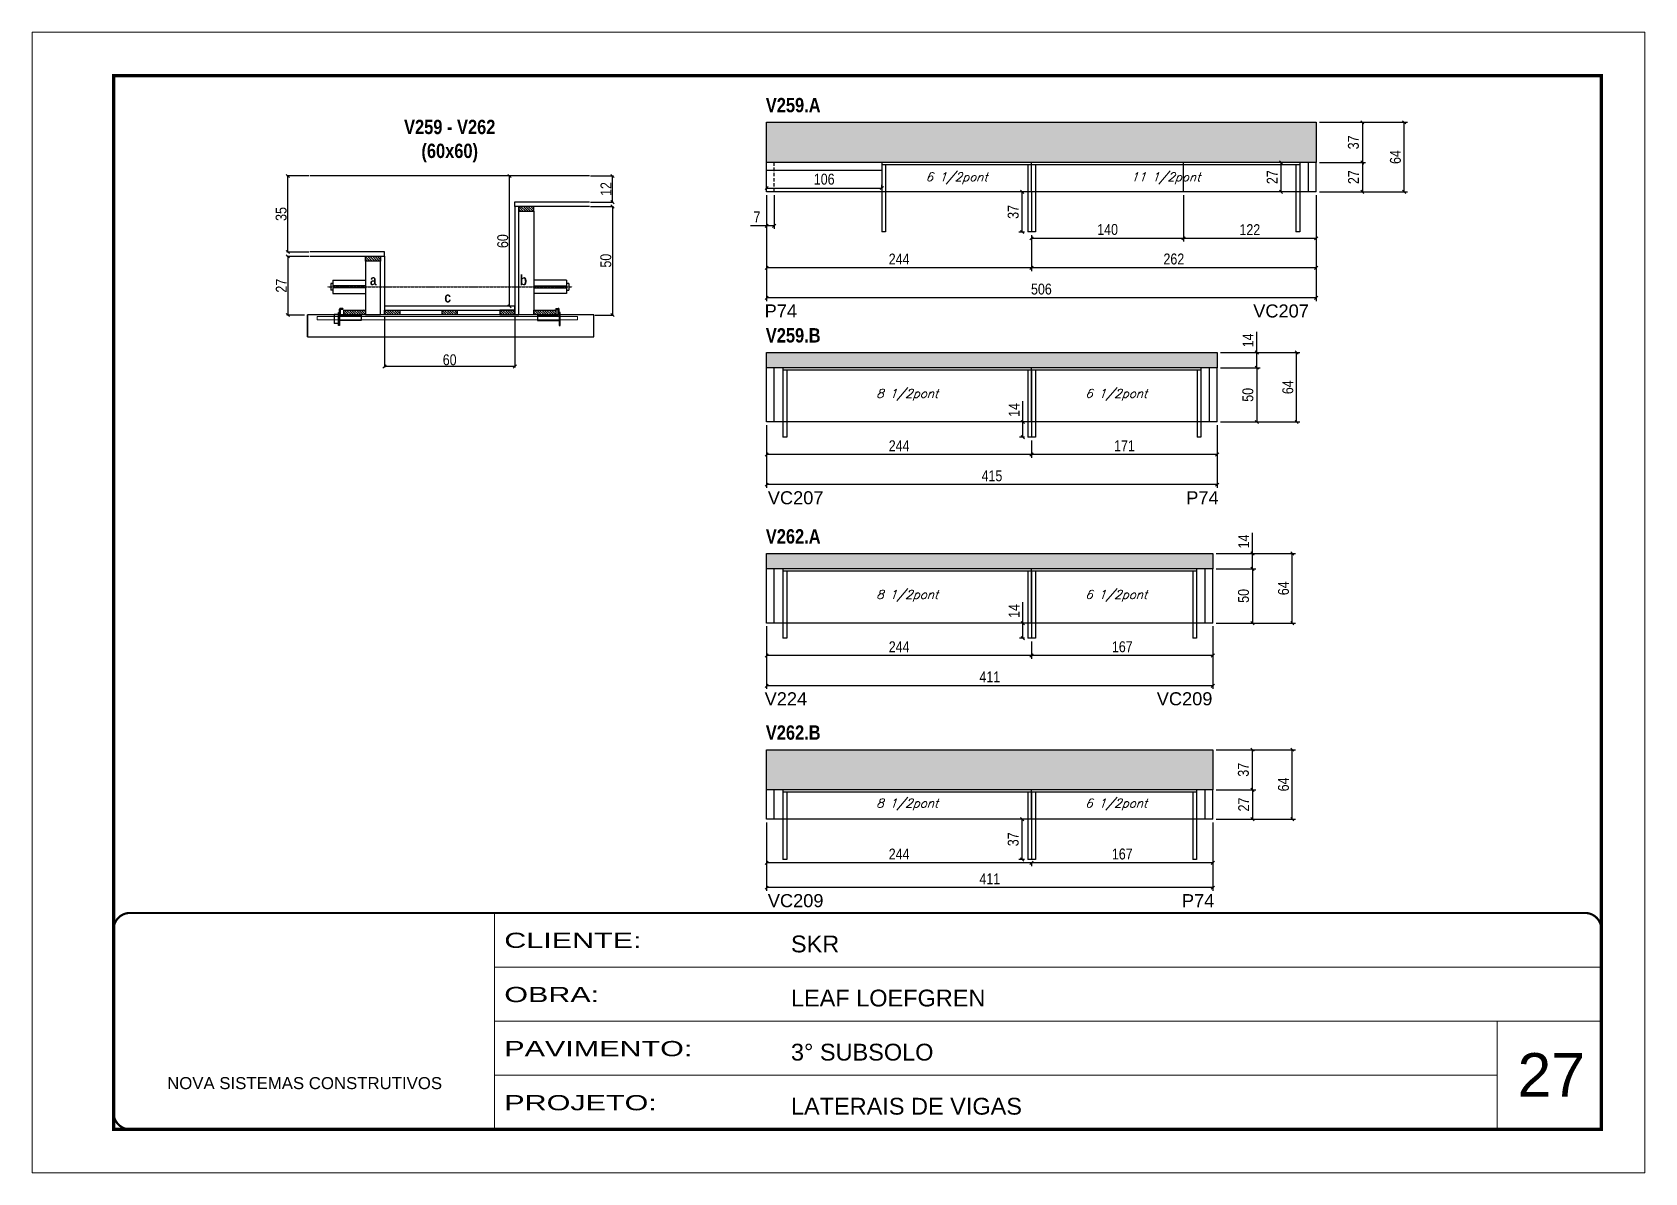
# Model space of a CAD drawing. Extents: x 3309 to 9590, y -2522 to 15424.
# Drawn here: x 6493 to 7978, y 6666 to 7716 of the extents above; entities that cross this region are included whole.
import ezdxf

# ---------------------------------------------------------------- set-up
doc = ezdxf.new("R2010")
doc.units = 0
for name, pattern in [('CONTINUO', [0]), ('DASHED', [0.75, 0.5, -0.25]), ('HIDDEN', [0.375, 0.25, -0.125]), ('HIDDEN2', [4.7625, 3.175, -1.5875])]:
    doc.linetypes.add(name, pattern=pattern)
for name, color, linetype in [('5', 5, 'Continuous'), ('barrote', 251, 'Continuous'), ('COTA', 241, 'Continuous'), ('detalhes', 4, 'Continuous'), ('NOMENCLATURA', 7, 'Continuous'), ('Painéis', 200, 'Continuous'), ('presilha', 1, 'Continuous'), ('SARR_2.2x10', 60, 'Continuous'), ('SARR_2.2x7', 40, 'Continuous'), ('SARR_3.5x7', 81, 'Continuous'), ('TENSOR', 3, 'Continuous'), ('texto', 7, 'Continuous')]:
    doc.layers.add(name, color=color, linetype=linetype)
for name, color, linetype, lineweight in [('CARIMBO', 255, 'Continuous', 9), ('CONCRETO', 251, 'Continuous', 25), ('Folhas', 255, 'Continuous', 9), ('SARRAFO DE PRESSAO', 251, 'DASHED', 9), ('SCO-___-LAJ', 2, 'Continuous', 0)]:
    doc.layers.add(name, color=color, linetype=linetype, lineweight=lineweight)
doc.styles.add('ARIAL', font='arial.ttf')
doc.styles.add('COTA TECNICA', font='techl___.ttf', dxfattribs={"height": 10})
doc.styles.add('COTA TECNICA 2X', font='techl___.ttf', dxfattribs={"height": 10})
doc.styles.add('Romans', font='romans.shx')
doc.styles.get("Standard").update_dxf_attribs({"font": 'arial.ttf'})
doc.styles.add('TECNICA', font='techb___.ttf', dxfattribs={"height": 10})
doc.styles.add('Tecnologia', font='')
doc.styles.get('Tecnologia').set_extended_font_data('Forgotten Futurist')
doc.dimstyles.new('PAINEL', dxfattribs={"dimtxt": 10, "dimasz": 3, "dimexe": 3, "dimexo": 3, "dimgap": 3, "dimtad": 1, "dimdec": 1, "dimzin": 12, "dimdsep": 46, "dimtxsty": 'COTA TECNICA', "dimblk1": 'OBLIQUE', "dimblk2": 'OBLIQUE', "dimsah": 1, "dimcen": 0.9, "dimclrd": 4, "dimclre": 4, "dimclrt": 240, "dimadec": 1, "dimazin": 3, "dimtfac": 1, "dimtdec": 1, "dimtmove": 0, "dimatfit": 3, "dimfxl": 1, "dimtolj": 1, "dimtzin": 12, "dimarcsym": 0})
doc.dimstyles.new('SECAO', dxfattribs={"dimscale": 0.333333, "dimtxt": 5, "dimasz": 9, "dimexe": 3, "dimexo": 3, "dimgap": 3, "dimtad": 1, "dimdec": 1, "dimlfac": 0.5, "dimzin": 12, "dimdsep": 46, "dimtxsty": 'COTA TECNICA 2X', "dimblk1": 'OBLIQUE', "dimblk2": 'OBLIQUE', "dimsah": 1, "dimcen": 0.9, "dimclrd": 4, "dimclre": 4, "dimclrt": 240, "dimadec": 1, "dimazin": 3, "dimtfac": 1, "dimtdec": 1, "dimtmove": 0, "dimatfit": 3, "dimfxl": 1, "dimtolj": 1, "dimtzin": 12, "dimarcsym": 0})

msp = doc.modelspace()

# ---------------------------------------------------------------- texts
at = {"layer": '5', "linetype": 'Continuous'}
for s, rotation, p in [('P74', 0.00004, (7167.36, 7453.82)), ('VC207', 0.00004, (7617.31, 7453.82)), ('VC207', 359.99996, (7170.27, 7281.86)), ('P74', 359.99996, (7555.64, 7281.86)), ('V224', 0.00004, (7167.36, 7096.78)), ('VC209', 0.00004, (7528.47, 7096.78)), ('VC209', 359.99996, (7170.27, 6910.9)), ('P74', 359.99996, (7551.64, 6910.9))]:
    msp.add_text(s, height=12, rotation=rotation, dxfattribs=at).set_placement(p)
at = {"layer": 'CARIMBO', "style": 'ARIAL'}
msp.add_text('27', height=40, dxfattribs=at).set_placement((7860.73, 6736.55))
at = {"layer": 'detalhes', "style": 'TECNICA'}
for s, p in [('a', (6803.85, 7483.48)), ('b', (6941.83, 7483.47)), ('c', (6872.39, 7467.62))]:
    msp.add_text(s, height=9.6, dxfattribs=at).set_placement(p)
at = {"layer": 'NOMENCLATURA', "style": 'TECNICA'}
for s, p in [('V259.A', (7168.44, 7642.72)), ('V259.B', (7168.44, 7430.78)), ('V262.A', (7168.44, 7245.7)), ('V262.B', (7168.44, 7065.09))]:
    msp.add_text(s, height=13.2, dxfattribs=at).set_placement(p)
at = {"layer": 'NOMENCLATURA', "insert": (6877.33, 7635.84), "char_height": 13.2, "attachment_point": 2, "style": 'TECNICA'}
msp.add_mtext_dynamic_manual_height_columns('V259 - V262\\P(60x60)', width=300.2766, gutter_width=1, heights=[0], dxfattribs=at)
at = {"layer": 'texto', "color": 2, "char_height": 8, "attachment_point": 5, "style": 'Romans'}
for s, insert in [('{\\Q19;\\C256;6 1/2pont}', (7344.15, 7581.93)), ('{\\Q19;\\C256;11 1/2pont}', (7536.65, 7581.93)), ('{\\Q19;\\C256;8 1/2pont}', (7298.65, 7382.59)), ('{\\Q19;\\C256;6 1/2pont}', (7491.15, 7382.59)), ('{\\Q19;\\C256;8 1/2pont}', (7298.65, 7197.51)), ('{\\Q19;\\C256;6 1/2pont}', (7491.15, 7197.51)), ('{\\Q19;\\C256;8 1/2pont}', (7298.65, 7005.41)), ('{\\Q19;\\C256;6 1/2pont}', (7491.15, 7005.41))]:
    msp.add_mtext(s, dxfattribs=dict(at, insert=insert))

# ---------------------------------------------------------------- blocks, each defined once
blk = doc.blocks.new('9999999999')
at = {"color": 30, "linetype": 'CONTINUO'}
for p, q in [((98564.6, 34230.2), (98564.6, 34429.4)), ((98564.6, 34379.6), (99584, 34379.6)), ((98564.6, 34329.8), (99488, 34329.8)), ((99584, 34329.8), (99488, 34329.8)), ((99488, 34329.8), (99488, 34230.2)), ((98564.6, 34280), (99488, 34280))]:
    blk.add_line(p, q, dxfattribs=at)
at = {"color": 30, "linetype": 'CONTINUO', "const_width": 2}
blk.add_lwpolyline([(99584, 34230.2), (99584, 34414.4, 0.414214), (99569, 34429.4), (98229, 34429.4, 0.414214), (98214, 34414.4), (98214, 34245.2, 0.414214), (98229, 34230.2), (99584, 34230.2)], format="xyb", dxfattribs=at)
at = {"layer": 'Folhas'}
blk.add_lwpolyline([(98139, 34190.2), (99624, 34190.2), (99624, 35240.2), (98139, 35240.2)], close=True, dxfattribs=at)
at = {"layer": 'Folhas', "color": 30, "const_width": 3}
blk.add_lwpolyline([(98214, 34230.2), (99584, 34230.2), (99584, 35200.2), (98214, 35200.2)], close=True, dxfattribs=at)
at = {"color": 7, "linetype": 'Continuous', "ltscale": 5, "style": 'ARIAL'}
for s, height, p in [('SKR', 15.48, (98837.7, 34393.1)), ('LEAF LOEFGREN', 15.483, (98837.7, 34343.3)), ('3° SUBSOLO', 15.48, (98837.7, 34293.5)), ('NOVA SISTEMAS CONSTRUTIVOS', 11.059, (98263.2, 34267.2)), ('LATERAIS DE VIGAS', 15.483, (98837.7, 34243.7))]:
    blk.add_text(s, height=height, dxfattribs=at).set_placement(p)
at = {"layer": 'Folhas', "color": 7, "style": 'Tecnologia', "width": 1.5}
for s, p in [('CLIENTE:', (98573.7, 34397.2)), ('OBRA:', (98573.7, 34347.3)), ('PAVIMENTO:', (98573.7, 34297.5)), ('PROJETO:', (98573.7, 34247.7))]:
    blk.add_text(s, height=14, dxfattribs=at).set_placement(p)
blk = doc.blocks.new('_Oblique')
at = {"color": 0, "linetype": 'ByBlock', "lineweight": -2}
blk.add_line((-0.5, -0.5), (0.5, 0.5), dxfattribs=at)
blk = doc.blocks.new('*D836')
at = {"layer": 'COTA', "color": 4, "lineweight": -2, "transparency": 16777216}
for p, q in [((6817.3, 7455.1), (6817.3, 7407.7)), ((6937.3, 7455.1), (6937.3, 7407.7)), ((6937.3, 7408.7), (6817.3, 7408.7))]:
    blk.add_line(p, q, dxfattribs=at)
at = {"layer": 'Defpoints', "color": 0, "transparency": 16777216}
for p in [(6817.3, 7456.1), (6937.3, 7456.1), (6817.3, 7408.7)]:
    blk.add_point(p, dxfattribs=at)
at = {"layer": 'COTA', "color": 4, "lineweight": -2, "transparency": 16777216, "xscale": 3, "yscale": 3, "zscale": 3, "rotation": 180}
blk.add_blockref('_Oblique', (6817.3, 7408.7), dxfattribs=at)
at = {"layer": 'COTA', "color": 4, "lineweight": -2, "transparency": 16777216, "xscale": 3, "yscale": 3, "zscale": 3}
blk.add_blockref('_Oblique', (6937.3, 7408.7), dxfattribs=at)
at = {"layer": 'COTA', "color": 240, "transparency": 16777216, "insert": (6877.3, 7414.8), "char_height": 10, "attachment_point": 5, "style": 'COTA TECNICA 2X'}
blk.add_mtext('\\A1;60', dxfattribs=at)
blk = doc.blocks.new('PRESILHA METÁLICA 1')
at = {"layer": 'presilha'}
for p, q in [((0, 13), (6, 13)), ((0, 13), (0, 0)), ((6, 0), (0, 0)), ((6, 15.5), (7.5, 15.5)), ((6, -2.5), (6, 15.5)), ((6, 13), (6, 0)), ((7.5, 10.6), (7.5, 19.9)), ((7.5, 15.5), (7.5, -2.5)), ((37.5, 4.1), (7.5, 4.1)), ((12, 21), (8.6, 21)), ((9, 11.6), (9, 18.9)), ((12, 19.5), (9.6, 19.5)), ((37.5, 11), (9.6, 11)), ((12, 21), (12, 19.5)), ((37.5, 11), (37.5, 4.1)), ((7.5, -2.5), (6, -2.5))]:
    blk.add_line(p, q, dxfattribs=at)
for centre, radius, start, end in [((8.6, 19.9), 1.14, 90, 180), ((9.6, 18.9), 0.57, 90, 180), ((9.6, 11.6), 0.57, 180, 270)]:
    blk.add_arc(centre, radius, start, end, dxfattribs=at)
blk = doc.blocks.new('PRESILHA METÁLICA 2')
at = {"layer": 'presilha'}
for p, q in [((-5.2, 23.5), (-5.2, 22)), ((-5.2, 23.5), (-1.9, 23.5)), ((-0.8, 14.6), (-0.8, 22.4)), ((-30.8, 13.5), (-30.8, 6.6)), ((-30.8, 13.5), (-2.8, 13.5)), ((-30.8, 6.6), (-0.8, 6.6)), ((-5.2, 22), (-2.8, 22)), ((-2.2, 14.1), (-2.2, 21.4)), ((0.8, 18), (-0.8, 18)), ((-0.8, 18), (-0.8, 0)), ((-0.8, 0), (0.8, 0)), ((0.8, 0), (0.8, 18))]:
    blk.add_line(p, q, dxfattribs=at)
for centre, radius, start, end in [((-1.9, 22.4), 1.14, 0, 90), ((-2.8, 21.4), 0.57, 0, 90), ((-2.8, 14.1), 0.57, 270, 0)]:
    blk.add_arc(centre, radius, start, end, dxfattribs=at)
blk = doc.blocks.new('*D837')
at = {"layer": 'COTA', "color": 4, "lineweight": -2, "transparency": 16777216}
for p, q in [((6747.6, 7510.1), (6727.3, 7510.1)), ((6728.3, 7510.1), (6728.3, 7456.1)), ((6743.5, 7456.1), (6727.3, 7456.1))]:
    blk.add_line(p, q, dxfattribs=at)
at = {"layer": 'Defpoints', "color": 0, "transparency": 16777216}
for p in [(6748.6, 7510.1), (6728.3, 7456.1), (6744.5, 7456.1)]:
    blk.add_point(p, dxfattribs=at)
at = {"layer": 'COTA', "color": 4, "lineweight": -2, "transparency": 16777216, "xscale": 3, "yscale": 3, "zscale": 3}
for p, rotation in [((6728.3, 7510.1), 90), ((6728.3, 7456.1), 270)]:
    blk.add_blockref('_Oblique', p, dxfattribs=dict(at, rotation=rotation))
at = {"layer": 'COTA', "color": 240, "transparency": 16777216, "insert": (6722.2, 7483.1), "char_height": 10, "attachment_point": 5, "rotation": 90, "style": 'COTA TECNICA 2X'}
blk.add_mtext('\\A1;27', dxfattribs=at)
blk = doc.blocks.new('*D838')
at = {"layer": 'COTA', "color": 4, "lineweight": -2, "transparency": 16777216}
for p, q in [((6747.6, 7584.1), (6727.3, 7584.1)), ((6728.3, 7514.1), (6728.3, 7584.1)), ((6747.6, 7514.1), (6727.3, 7514.1))]:
    blk.add_line(p, q, dxfattribs=at)
at = {"layer": 'Defpoints', "color": 0, "transparency": 16777216}
for p in [(6728.3, 7584.1), (6748.6, 7584.1), (6748.6, 7514.1)]:
    blk.add_point(p, dxfattribs=at)
at = {"layer": 'COTA', "color": 4, "lineweight": -2, "transparency": 16777216, "xscale": 3, "yscale": 3, "zscale": 3}
for p, rotation in [((6728.3, 7584.1), 90), ((6728.3, 7514.1), 270)]:
    blk.add_blockref('_Oblique', p, dxfattribs=dict(at, rotation=rotation))
at = {"layer": 'COTA', "color": 240, "transparency": 16777216, "insert": (6722.1, 7549.1), "char_height": 10, "attachment_point": 5, "rotation": 90, "style": 'COTA TECNICA 2X'}
blk.add_mtext('\\A1;35', dxfattribs=at)
blk = doc.blocks.new('*D839')
at = {"layer": 'COTA', "color": 4, "lineweight": -2, "transparency": 16777216}
for p, q in [((7007, 7556.1), (7028.2, 7556.1)), ((7027.2, 7556.1), (7027.2, 7456.1)), ((7011.1, 7456.1), (7028.2, 7456.1))]:
    blk.add_line(p, q, dxfattribs=at)
at = {"layer": 'Defpoints', "color": 0, "transparency": 16777216}
for p in [(7006, 7556.1), (7010.1, 7456.1), (7027.2, 7456.1)]:
    blk.add_point(p, dxfattribs=at)
at = {"layer": 'COTA', "color": 4, "lineweight": -2, "transparency": 16777216, "xscale": 3, "yscale": 3, "zscale": 3}
for p, rotation in [((7027.2, 7556.1), 90), ((7027.2, 7456.1), 270)]:
    blk.add_blockref('_Oblique', p, dxfattribs=dict(at, rotation=rotation))
at = {"layer": 'COTA', "color": 240, "transparency": 16777216, "insert": (7021.1, 7506.1), "char_height": 10, "attachment_point": 5, "rotation": 90, "style": 'COTA TECNICA 2X'}
blk.add_mtext('\\A1;50', dxfattribs=at)
blk = doc.blocks.new('*D834')
at = {"layer": 'COTA', "color": 4, "lineweight": -2, "transparency": 16777216}
for p, q in [((6936.3, 7584.1), (6931.3, 7584.1)), ((6932.3, 7464.1), (6932.3, 7584.1)), ((6936.3, 7464.1), (6931.3, 7464.1))]:
    blk.add_line(p, q, dxfattribs=at)
at = {"layer": 'Defpoints', "color": 0, "transparency": 16777216}
for p in [(6932.3, 7584.1), (6937.3, 7584.1), (6937.3, 7464.1)]:
    blk.add_point(p, dxfattribs=at)
at = {"layer": 'COTA', "color": 4, "lineweight": -2, "transparency": 16777216, "xscale": 3, "yscale": 3, "zscale": 3}
for p, rotation in [((6932.3, 7584.1), 90), ((6932.3, 7464.1), 270)]:
    blk.add_blockref('_Oblique', p, dxfattribs=dict(at, rotation=rotation))
at = {"layer": 'COTA', "color": 240, "transparency": 16777216, "insert": (6926.2, 7524.1), "char_height": 10, "attachment_point": 5, "rotation": 90, "style": 'COTA TECNICA 2X'}
blk.add_mtext('\\A1;60', dxfattribs=at)
blk = doc.blocks.new('*D835')
at = {"layer": 'COTA', "color": 4, "lineweight": -2, "transparency": 16777216}
for p, q in [((7007, 7584.1), (7028.2, 7584.1)), ((7027.2, 7560.1), (7027.2, 7584.1)), ((7007, 7560.1), (7028.2, 7560.1))]:
    blk.add_line(p, q, dxfattribs=at)
at = {"layer": 'Defpoints', "color": 0, "transparency": 16777216}
for p in [(7006, 7584.1), (7027.2, 7584.1), (7006, 7560.1)]:
    blk.add_point(p, dxfattribs=at)
at = {"layer": 'COTA', "color": 4, "lineweight": -2, "transparency": 16777216, "xscale": 3, "yscale": 3, "zscale": 3}
for p, rotation in [((7027.2, 7584.1), 90), ((7027.2, 7560.1), 270)]:
    blk.add_blockref('_Oblique', p, dxfattribs=dict(at, rotation=rotation))
at = {"layer": 'COTA', "color": 240, "transparency": 16777216, "insert": (7021.2, 7572.1), "char_height": 10, "attachment_point": 5, "rotation": 90, "style": 'COTA TECNICA 2X'}
blk.add_mtext('\\A1;12', dxfattribs=at)
blk = doc.blocks.new('*D840')
at = {"layer": 'COTA', "color": 4, "linetype": 'ByBlock', "lineweight": -2, "transparency": 16777216}
for p, q in [((7675.2, 7566.5), (7675.2, 7496.5)), ((7413.2, 7529.5), (7413.2, 7496.5)), ((7675.2, 7499.5), (7413.2, 7499.5))]:
    blk.add_line(p, q, dxfattribs=at)
at = {"layer": 'Defpoints', "color": 0, "linetype": 'ByBlock', "transparency": 16777216}
for p in [(7675.2, 7569.5), (7413.2, 7532.5), (7413.2, 7499.5)]:
    blk.add_point(p, dxfattribs=at)
at = {"layer": 'COTA', "color": 4, "linetype": 'ByBlock', "lineweight": -2, "transparency": 16777216, "xscale": 3, "yscale": 3, "zscale": 3, "rotation": 180}
blk.add_blockref('_Oblique', (7413.2, 7499.5), dxfattribs=at)
at = {"layer": 'COTA', "color": 4, "linetype": 'ByBlock', "lineweight": -2, "transparency": 16777216, "xscale": 3, "yscale": 3, "zscale": 3}
blk.add_blockref('_Oblique', (7675.2, 7499.5), dxfattribs=at)
at = {"layer": 'COTA', "color": 240, "linetype": 'ByBlock', "transparency": 16777216, "insert": (7544.2, 7507.6), "char_height": 10, "attachment_point": 5, "style": 'COTA TECNICA'}
blk.add_mtext('\\A1;262', dxfattribs=at)
blk = doc.blocks.new('*D841')
at = {"layer": 'COTA', "color": 4, "linetype": 'ByBlock', "lineweight": -2, "transparency": 16777216}
for p, q in [((7169.2, 7566.5), (7169.2, 7496.5)), ((7413.2, 7529.5), (7413.2, 7496.5)), ((7413.2, 7499.5), (7169.2, 7499.5))]:
    blk.add_line(p, q, dxfattribs=at)
at = {"layer": 'Defpoints', "color": 0, "linetype": 'ByBlock', "transparency": 16777216}
for p in [(7169.2, 7569.5), (7413.2, 7532.5), (7169.2, 7499.5)]:
    blk.add_point(p, dxfattribs=at)
at = {"layer": 'COTA', "color": 4, "linetype": 'ByBlock', "lineweight": -2, "transparency": 16777216, "xscale": 3, "yscale": 3, "zscale": 3, "rotation": 180}
blk.add_blockref('_Oblique', (7169.2, 7499.5), dxfattribs=at)
at = {"layer": 'COTA', "color": 4, "linetype": 'ByBlock', "lineweight": -2, "transparency": 16777216, "xscale": 3, "yscale": 3, "zscale": 3}
blk.add_blockref('_Oblique', (7413.2, 7499.5), dxfattribs=at)
at = {"layer": 'COTA', "color": 240, "linetype": 'ByBlock', "transparency": 16777216, "insert": (7291.2, 7507.6), "char_height": 10, "attachment_point": 5, "style": 'COTA TECNICA'}
blk.add_mtext('\\A1;244', dxfattribs=at)
blk = doc.blocks.new('*D842')
at = {"layer": 'COTA', "color": 4, "linetype": 'ByBlock', "lineweight": -2, "transparency": 16777216}
for p, q in [((7169.2, 7566.5), (7169.2, 7468.8)), ((7675.2, 7566.5), (7675.2, 7468.8)), ((7675.2, 7471.8), (7169.2, 7471.8))]:
    blk.add_line(p, q, dxfattribs=at)
at = {"layer": 'Defpoints', "color": 0, "linetype": 'ByBlock', "transparency": 16777216}
for p in [(7169.2, 7569.5), (7675.2, 7569.5), (7169.2, 7471.8)]:
    blk.add_point(p, dxfattribs=at)
at = {"layer": 'COTA', "color": 4, "linetype": 'ByBlock', "lineweight": -2, "transparency": 16777216, "xscale": 3, "yscale": 3, "zscale": 3, "rotation": 180}
blk.add_blockref('_Oblique', (7169.2, 7471.8), dxfattribs=at)
at = {"layer": 'COTA', "color": 4, "linetype": 'ByBlock', "lineweight": -2, "transparency": 16777216, "xscale": 3, "yscale": 3, "zscale": 3}
blk.add_blockref('_Oblique', (7675.2, 7471.8), dxfattribs=at)
at = {"layer": 'COTA', "color": 240, "linetype": 'ByBlock', "transparency": 16777216, "insert": (7422.2, 7479.9), "char_height": 10, "attachment_point": 5, "style": 'COTA TECNICA'}
blk.add_mtext('\\A1;506', dxfattribs=at)
blk = doc.blocks.new('*D843')
at = {"layer": 'COTA', "color": 4, "lineweight": -2, "transparency": 16777216}
for p, q in [((7678.2, 7596.5), (7720.8, 7596.5)), ((7717.8, 7596.5), (7717.8, 7569.5)), ((7678.2, 7569.5), (7720.8, 7569.5))]:
    blk.add_line(p, q, dxfattribs=at)
at = {"layer": 'Defpoints', "color": 0, "transparency": 16777216}
for p in [(7675.2, 7596.5), (7675.2, 7569.5), (7717.8, 7569.5)]:
    blk.add_point(p, dxfattribs=at)
at = {"layer": 'COTA', "color": 4, "lineweight": -2, "transparency": 16777216, "xscale": 3, "yscale": 3, "zscale": 3}
for p, rotation in [((7717.8, 7596.5), 90), ((7717.8, 7569.5), 270)]:
    blk.add_blockref('_Oblique', p, dxfattribs=dict(at, rotation=rotation))
at = {"layer": 'COTA', "color": 240, "transparency": 16777216, "insert": (7709.7, 7583), "char_height": 10, "attachment_point": 5, "rotation": 90, "style": 'COTA TECNICA'}
blk.add_mtext('\\A1;27', dxfattribs=at)
blk = doc.blocks.new('*D844')
at = {"layer": 'COTA', "color": 4, "lineweight": -2, "transparency": 16777216}
for p, q in [((7553.2, 7566.5), (7553.2, 7523.7)), ((7413.2, 7529.5), (7413.2, 7523.7)), ((7413.2, 7526.7), (7553.2, 7526.7))]:
    blk.add_line(p, q, dxfattribs=at)
at = {"layer": 'Defpoints', "color": 0, "transparency": 16777216}
for p in [(7553.2, 7569.5), (7413.2, 7532.5), (7553.2, 7526.7)]:
    blk.add_point(p, dxfattribs=at)
at = {"layer": 'COTA', "color": 4, "lineweight": -2, "transparency": 16777216, "xscale": 3, "yscale": 3, "zscale": 3, "rotation": 180}
blk.add_blockref('_Oblique', (7413.2, 7526.7), dxfattribs=at)
at = {"layer": 'COTA', "color": 4, "lineweight": -2, "transparency": 16777216, "xscale": 3, "yscale": 3, "zscale": 3}
blk.add_blockref('_Oblique', (7553.2, 7526.7), dxfattribs=at)
at = {"layer": 'COTA', "color": 240, "transparency": 16777216, "insert": (7483.2, 7534.8), "char_height": 10, "attachment_point": 5, "style": 'COTA TECNICA'}
blk.add_mtext('\\A1;140', dxfattribs=at)
blk = doc.blocks.new('*D845')
at = {"layer": 'COTA', "color": 4, "lineweight": -2, "transparency": 16777216}
for p, q in [((7553.2, 7566.5), (7553.2, 7523.7)), ((7675.2, 7566.5), (7675.2, 7523.7)), ((7553.2, 7526.7), (7675.2, 7526.7))]:
    blk.add_line(p, q, dxfattribs=at)
at = {"layer": 'Defpoints', "color": 0, "transparency": 16777216}
for p in [(7553.2, 7569.5), (7675.2, 7569.5), (7675.2, 7526.7)]:
    blk.add_point(p, dxfattribs=at)
at = {"layer": 'COTA', "color": 4, "lineweight": -2, "transparency": 16777216, "xscale": 3, "yscale": 3, "zscale": 3, "rotation": 180}
blk.add_blockref('_Oblique', (7553.2, 7526.7), dxfattribs=at)
at = {"layer": 'COTA', "color": 4, "lineweight": -2, "transparency": 16777216, "xscale": 3, "yscale": 3, "zscale": 3}
blk.add_blockref('_Oblique', (7675.2, 7526.7), dxfattribs=at)
at = {"layer": 'COTA', "color": 240, "transparency": 16777216, "insert": (7614.2, 7534.7), "char_height": 10, "attachment_point": 5, "style": 'COTA TECNICA'}
blk.add_mtext('\\A1;122', dxfattribs=at)
blk = doc.blocks.new('*D846')
at = {"layer": 'COTA', "color": 4, "lineweight": -2, "transparency": 16777216}
for p, q in [((7169.2, 7566.5), (7169.2, 7535.3)), ((7176.2, 7566.5), (7176.2, 7535.3)), ((7169.2, 7538.3), (7154.4, 7538.3)), ((7176.2, 7538.3), (7169.2, 7538.3))]:
    blk.add_line(p, q, dxfattribs=at)
at = {"layer": 'Defpoints', "color": 0, "transparency": 16777216}
for p in [(7169.2, 7569.5), (7176.2, 7569.5), (7169.2, 7538.3)]:
    blk.add_point(p, dxfattribs=at)
at = {"layer": 'COTA', "color": 4, "lineweight": -2, "transparency": 16777216, "xscale": 3, "yscale": 3, "zscale": 3, "rotation": 180}
blk.add_blockref('_Oblique', (7169.2, 7538.3), dxfattribs=at)
at = {"layer": 'COTA', "color": 4, "lineweight": -2, "transparency": 16777216, "xscale": 3, "yscale": 3, "zscale": 3}
blk.add_blockref('_Oblique', (7176.2, 7538.3), dxfattribs=at)
at = {"layer": 'COTA', "color": 240, "transparency": 16777216, "insert": (7160.3, 7546.4), "char_height": 10, "attachment_point": 5, "style": 'COTA TECNICA'}
blk.add_mtext('\\A1;7', dxfattribs=at)
blk = doc.blocks.new('*D847')
at = {"layer": 'COTA', "color": 4, "lineweight": -2, "transparency": 16777216}
for p, q in [((7169.2, 7572.5), (7169.2, 7576)), ((7275.2, 7572.5), (7275.2, 7576)), ((7169.2, 7573), (7275.2, 7573))]:
    blk.add_line(p, q, dxfattribs=at)
at = {"layer": 'Defpoints', "color": 0, "transparency": 16777216}
for p in [(7169.2, 7569.5), (7275.2, 7573), (7275.2, 7569.5)]:
    blk.add_point(p, dxfattribs=at)
at = {"layer": 'COTA', "color": 4, "lineweight": -2, "transparency": 16777216, "xscale": 3, "yscale": 3, "zscale": 3, "rotation": 180}
blk.add_blockref('_Oblique', (7169.2, 7573), dxfattribs=at)
at = {"layer": 'COTA', "color": 4, "lineweight": -2, "transparency": 16777216, "xscale": 3, "yscale": 3, "zscale": 3}
blk.add_blockref('_Oblique', (7275.2, 7573), dxfattribs=at)
at = {"layer": 'COTA', "color": 240, "transparency": 16777216, "insert": (7222.2, 7581.1), "char_height": 10, "attachment_point": 5, "style": 'COTA TECNICA'}
blk.add_mtext('\\A1;106', dxfattribs=at)
blk = doc.blocks.new('*D848')
at = {"layer": 'COTA', "color": 4, "lineweight": -2, "transparency": 16777216}
for p, q in [((7678.2, 7633.5), (7720.8, 7633.5)), ((7717.8, 7633.5), (7717.8, 7596.5)), ((7678.2, 7596.5), (7720.8, 7596.5))]:
    blk.add_line(p, q, dxfattribs=at)
at = {"layer": 'Defpoints', "color": 0, "transparency": 16777216}
for p in [(7675.2, 7633.5), (7675.2, 7596.5), (7717.8, 7596.5)]:
    blk.add_point(p, dxfattribs=at)
at = {"layer": 'COTA', "color": 4, "lineweight": -2, "transparency": 16777216, "xscale": 3, "yscale": 3, "zscale": 3}
for p, rotation in [((7717.8, 7633.5), 90), ((7717.8, 7596.5), 270)]:
    blk.add_blockref('_Oblique', p, dxfattribs=dict(at, rotation=rotation))
at = {"layer": 'COTA', "color": 240, "transparency": 16777216, "insert": (7709.6, 7615), "char_height": 10, "attachment_point": 5, "rotation": 90, "style": 'COTA TECNICA'}
blk.add_mtext('\\A1;37', dxfattribs=at)
blk = doc.blocks.new('*D849')
at = {"layer": 'COTA', "color": 4, "lineweight": -2, "transparency": 16777216}
for p, q in [((7678.2, 7633.5), (7759.4, 7633.5)), ((7756.4, 7569.5), (7756.4, 7633.5)), ((7678.2, 7569.5), (7759.4, 7569.5))]:
    blk.add_line(p, q, dxfattribs=at)
at = {"layer": 'Defpoints', "color": 0, "transparency": 16777216}
for p in [(7675.2, 7633.5), (7756.4, 7633.5), (7675.2, 7569.5)]:
    blk.add_point(p, dxfattribs=at)
at = {"layer": 'COTA', "color": 4, "lineweight": -2, "transparency": 16777216, "xscale": 3, "yscale": 3, "zscale": 3}
for p, rotation in [((7756.4, 7633.5), 90), ((7756.4, 7569.5), 270)]:
    blk.add_blockref('_Oblique', p, dxfattribs=dict(at, rotation=rotation))
at = {"layer": 'COTA', "color": 240, "transparency": 16777216, "insert": (7748.3, 7601.5), "char_height": 10, "attachment_point": 5, "rotation": 90, "style": 'COTA TECNICA'}
blk.add_mtext('\\A1;64', dxfattribs=at)
blk = doc.blocks.new('*D850')
at = {"layer": 'COTA', "color": 4, "linetype": 'ByBlock', "lineweight": -2, "transparency": 16777216}
for p, q in [((7584.2, 7354.6), (7584.2, 7324.6)), ((7413.2, 7340.6), (7413.2, 7324.6)), ((7584.2, 7327.6), (7413.2, 7327.6))]:
    blk.add_line(p, q, dxfattribs=at)
at = {"layer": 'Defpoints', "color": 0, "linetype": 'ByBlock', "transparency": 16777216}
for p in [(7584.2, 7357.6), (7413.2, 7343.6), (7413.2, 7327.6)]:
    blk.add_point(p, dxfattribs=at)
at = {"layer": 'COTA', "color": 4, "linetype": 'ByBlock', "lineweight": -2, "transparency": 16777216, "xscale": 3, "yscale": 3, "zscale": 3, "rotation": 180}
blk.add_blockref('_Oblique', (7413.2, 7327.6), dxfattribs=at)
at = {"layer": 'COTA', "color": 4, "linetype": 'ByBlock', "lineweight": -2, "transparency": 16777216, "xscale": 3, "yscale": 3, "zscale": 3}
blk.add_blockref('_Oblique', (7584.2, 7327.6), dxfattribs=at)
at = {"layer": 'COTA', "color": 240, "linetype": 'ByBlock', "transparency": 16777216, "insert": (7498.7, 7335.7), "char_height": 10, "attachment_point": 5, "style": 'COTA TECNICA'}
blk.add_mtext('\\A1;171', dxfattribs=at)
blk = doc.blocks.new('*D851')
at = {"layer": 'COTA', "color": 4, "linetype": 'ByBlock', "lineweight": -2, "transparency": 16777216}
for p, q in [((7169.2, 7354.6), (7169.2, 7324.6)), ((7413.2, 7340.6), (7413.2, 7324.6)), ((7413.2, 7327.6), (7169.2, 7327.6))]:
    blk.add_line(p, q, dxfattribs=at)
at = {"layer": 'Defpoints', "color": 0, "linetype": 'ByBlock', "transparency": 16777216}
for p in [(7169.2, 7357.6), (7413.2, 7343.6), (7169.2, 7327.6)]:
    blk.add_point(p, dxfattribs=at)
at = {"layer": 'COTA', "color": 4, "linetype": 'ByBlock', "lineweight": -2, "transparency": 16777216, "xscale": 3, "yscale": 3, "zscale": 3, "rotation": 180}
blk.add_blockref('_Oblique', (7169.2, 7327.6), dxfattribs=at)
at = {"layer": 'COTA', "color": 4, "linetype": 'ByBlock', "lineweight": -2, "transparency": 16777216, "xscale": 3, "yscale": 3, "zscale": 3}
blk.add_blockref('_Oblique', (7413.2, 7327.6), dxfattribs=at)
at = {"layer": 'COTA', "color": 240, "linetype": 'ByBlock', "transparency": 16777216, "insert": (7291.2, 7335.7), "char_height": 10, "attachment_point": 5, "style": 'COTA TECNICA'}
blk.add_mtext('\\A1;244', dxfattribs=at)
blk = doc.blocks.new('*D852')
at = {"layer": 'COTA', "color": 4, "linetype": 'ByBlock', "lineweight": -2, "transparency": 16777216}
for p, q in [((7169.2, 7354.6), (7169.2, 7296.9)), ((7584.2, 7354.6), (7584.2, 7296.9)), ((7584.2, 7299.9), (7169.2, 7299.9))]:
    blk.add_line(p, q, dxfattribs=at)
at = {"layer": 'Defpoints', "color": 0, "linetype": 'ByBlock', "transparency": 16777216}
for p in [(7169.2, 7357.6), (7584.2, 7357.6), (7169.2, 7299.9)]:
    blk.add_point(p, dxfattribs=at)
at = {"layer": 'COTA', "color": 4, "linetype": 'ByBlock', "lineweight": -2, "transparency": 16777216, "xscale": 3, "yscale": 3, "zscale": 3, "rotation": 180}
blk.add_blockref('_Oblique', (7169.2, 7299.9), dxfattribs=at)
at = {"layer": 'COTA', "color": 4, "linetype": 'ByBlock', "lineweight": -2, "transparency": 16777216, "xscale": 3, "yscale": 3, "zscale": 3}
blk.add_blockref('_Oblique', (7584.2, 7299.9), dxfattribs=at)
at = {"layer": 'COTA', "color": 240, "linetype": 'ByBlock', "transparency": 16777216, "insert": (7376.7, 7308), "char_height": 10, "attachment_point": 5, "style": 'COTA TECNICA'}
blk.add_mtext('\\A1;415', dxfattribs=at)
blk = doc.blocks.new('*D853')
at = {"layer": 'COTA', "color": 4, "lineweight": -2, "transparency": 16777216}
for p, q in [((7587.2, 7407.6), (7623.6, 7407.6)), ((7620.6, 7407.6), (7620.6, 7357.6)), ((7587.2, 7357.6), (7623.6, 7357.6))]:
    blk.add_line(p, q, dxfattribs=at)
at = {"layer": 'Defpoints', "color": 0, "transparency": 16777216}
for p in [(7584.2, 7407.6), (7584.2, 7357.6), (7620.6, 7357.6)]:
    blk.add_point(p, dxfattribs=at)
at = {"layer": 'COTA', "color": 4, "lineweight": -2, "transparency": 16777216, "xscale": 3, "yscale": 3, "zscale": 3}
for p, rotation in [((7620.6, 7407.6), 90), ((7620.6, 7357.6), 270)]:
    blk.add_blockref('_Oblique', p, dxfattribs=dict(at, rotation=rotation))
at = {"layer": 'COTA', "color": 240, "transparency": 16777216, "insert": (7612.4, 7382.6), "char_height": 10, "attachment_point": 5, "rotation": 90, "style": 'COTA TECNICA'}
blk.add_mtext('\\A1;50', dxfattribs=at)
blk = doc.blocks.new('*D854')
at = {"layer": 'COTA', "color": 4, "lineweight": -2, "transparency": 16777216}
for p, q in [((7620.6, 7421.6), (7620.6, 7440.7)), ((7587.2, 7421.6), (7623.6, 7421.6)), ((7620.6, 7407.6), (7620.6, 7421.6)), ((7587.2, 7407.6), (7623.6, 7407.6))]:
    blk.add_line(p, q, dxfattribs=at)
at = {"layer": 'Defpoints', "color": 0, "transparency": 16777216}
for p in [(7584.2, 7421.6), (7620.6, 7421.6), (7584.2, 7407.6)]:
    blk.add_point(p, dxfattribs=at)
at = {"layer": 'COTA', "color": 4, "lineweight": -2, "transparency": 16777216, "xscale": 3, "yscale": 3, "zscale": 3}
for p, rotation in [((7620.6, 7421.6), 90), ((7620.6, 7407.6), 270)]:
    blk.add_blockref('_Oblique', p, dxfattribs=dict(at, rotation=rotation))
at = {"layer": 'COTA', "color": 240, "transparency": 16777216, "insert": (7612.5, 7432.7), "char_height": 10, "attachment_point": 5, "rotation": 90, "style": 'COTA TECNICA'}
blk.add_mtext('\\A1;14', dxfattribs=at)
blk = doc.blocks.new('*D855')
at = {"layer": 'COTA', "color": 4, "lineweight": -2, "transparency": 16777216}
for p, q in [((7587.2, 7421.6), (7660.3, 7421.6)), ((7657.3, 7357.6), (7657.3, 7421.6)), ((7587.2, 7357.6), (7660.3, 7357.6))]:
    blk.add_line(p, q, dxfattribs=at)
at = {"layer": 'Defpoints', "color": 0, "transparency": 16777216}
for p in [(7584.2, 7421.6), (7657.3, 7421.6), (7584.2, 7357.6)]:
    blk.add_point(p, dxfattribs=at)
at = {"layer": 'COTA', "color": 4, "lineweight": -2, "transparency": 16777216, "xscale": 3, "yscale": 3, "zscale": 3}
for p, rotation in [((7657.3, 7421.6), 90), ((7657.3, 7357.6), 270)]:
    blk.add_blockref('_Oblique', p, dxfattribs=dict(at, rotation=rotation))
at = {"layer": 'COTA', "color": 240, "transparency": 16777216, "insert": (7649.2, 7389.6), "char_height": 10, "attachment_point": 5, "rotation": 90, "style": 'COTA TECNICA'}
blk.add_mtext('\\A1;64', dxfattribs=at)
blk = doc.blocks.new('*D856')
at = {"layer": 'COTA', "color": 4, "linetype": 'ByBlock', "lineweight": -2, "transparency": 16777216}
for p, q in [((7580.2, 7169.5), (7580.2, 7139.5)), ((7413.2, 7155.5), (7413.2, 7139.5)), ((7580.2, 7142.5), (7413.2, 7142.5))]:
    blk.add_line(p, q, dxfattribs=at)
at = {"layer": 'Defpoints', "color": 0, "linetype": 'ByBlock', "transparency": 16777216}
for p in [(7413.2, 7158.5), (7580.2, 7172.5), (7413.2, 7142.5)]:
    blk.add_point(p, dxfattribs=at)
at = {"layer": 'COTA', "color": 4, "linetype": 'ByBlock', "lineweight": -2, "transparency": 16777216, "xscale": 3, "yscale": 3, "zscale": 3, "rotation": 180}
blk.add_blockref('_Oblique', (7413.2, 7142.5), dxfattribs=at)
at = {"layer": 'COTA', "color": 4, "linetype": 'ByBlock', "lineweight": -2, "transparency": 16777216, "xscale": 3, "yscale": 3, "zscale": 3}
blk.add_blockref('_Oblique', (7580.2, 7142.5), dxfattribs=at)
at = {"layer": 'COTA', "color": 240, "linetype": 'ByBlock', "transparency": 16777216, "insert": (7496.7, 7150.6), "char_height": 10, "attachment_point": 5, "style": 'COTA TECNICA'}
blk.add_mtext('\\A1;167', dxfattribs=at)
blk = doc.blocks.new('*D857')
at = {"layer": 'COTA', "color": 4, "linetype": 'ByBlock', "lineweight": -2, "transparency": 16777216}
for p, q in [((7169.2, 7169.5), (7169.2, 7139.5)), ((7413.2, 7155.5), (7413.2, 7139.5)), ((7413.2, 7142.5), (7169.2, 7142.5))]:
    blk.add_line(p, q, dxfattribs=at)
at = {"layer": 'Defpoints', "color": 0, "linetype": 'ByBlock', "transparency": 16777216}
for p in [(7169.2, 7172.5), (7413.2, 7158.5), (7169.2, 7142.5)]:
    blk.add_point(p, dxfattribs=at)
at = {"layer": 'COTA', "color": 4, "linetype": 'ByBlock', "lineweight": -2, "transparency": 16777216, "xscale": 3, "yscale": 3, "zscale": 3, "rotation": 180}
blk.add_blockref('_Oblique', (7169.2, 7142.5), dxfattribs=at)
at = {"layer": 'COTA', "color": 4, "linetype": 'ByBlock', "lineweight": -2, "transparency": 16777216, "xscale": 3, "yscale": 3, "zscale": 3}
blk.add_blockref('_Oblique', (7413.2, 7142.5), dxfattribs=at)
at = {"layer": 'COTA', "color": 240, "linetype": 'ByBlock', "transparency": 16777216, "insert": (7291.2, 7150.6), "char_height": 10, "attachment_point": 5, "style": 'COTA TECNICA'}
blk.add_mtext('\\A1;244', dxfattribs=at)
blk = doc.blocks.new('*D858')
at = {"layer": 'COTA', "color": 4, "linetype": 'ByBlock', "lineweight": -2, "transparency": 16777216}
for p, q in [((7169.2, 7169.5), (7169.2, 7111.8)), ((7580.2, 7169.5), (7580.2, 7111.8)), ((7580.2, 7114.8), (7169.2, 7114.8))]:
    blk.add_line(p, q, dxfattribs=at)
at = {"layer": 'Defpoints', "color": 0, "linetype": 'ByBlock', "transparency": 16777216}
for p in [(7169.2, 7172.5), (7580.2, 7172.5), (7169.2, 7114.8)]:
    blk.add_point(p, dxfattribs=at)
at = {"layer": 'COTA', "color": 4, "linetype": 'ByBlock', "lineweight": -2, "transparency": 16777216, "xscale": 3, "yscale": 3, "zscale": 3, "rotation": 180}
blk.add_blockref('_Oblique', (7169.2, 7114.8), dxfattribs=at)
at = {"layer": 'COTA', "color": 4, "linetype": 'ByBlock', "lineweight": -2, "transparency": 16777216, "xscale": 3, "yscale": 3, "zscale": 3}
blk.add_blockref('_Oblique', (7580.2, 7114.8), dxfattribs=at)
at = {"layer": 'COTA', "color": 240, "linetype": 'ByBlock', "transparency": 16777216, "insert": (7374.7, 7122.9), "char_height": 10, "attachment_point": 5, "style": 'COTA TECNICA'}
blk.add_mtext('\\A1;411', dxfattribs=at)
blk = doc.blocks.new('*D859')
at = {"layer": 'COTA', "color": 4, "lineweight": -2, "transparency": 16777216}
for p, q in [((7583.2, 7222.5), (7619.6, 7222.5)), ((7616.6, 7222.5), (7616.6, 7172.5)), ((7583.2, 7172.5), (7619.6, 7172.5))]:
    blk.add_line(p, q, dxfattribs=at)
at = {"layer": 'Defpoints', "color": 0, "transparency": 16777216}
for p in [(7580.2, 7222.5), (7580.2, 7172.5), (7616.6, 7172.5)]:
    blk.add_point(p, dxfattribs=at)
at = {"layer": 'COTA', "color": 4, "lineweight": -2, "transparency": 16777216, "xscale": 3, "yscale": 3, "zscale": 3}
for p, rotation in [((7616.6, 7222.5), 90), ((7616.6, 7172.5), 270)]:
    blk.add_blockref('_Oblique', p, dxfattribs=dict(at, rotation=rotation))
at = {"layer": 'COTA', "color": 240, "transparency": 16777216, "insert": (7608.4, 7197.5), "char_height": 10, "attachment_point": 5, "rotation": 90, "style": 'COTA TECNICA'}
blk.add_mtext('\\A1;50', dxfattribs=at)
blk = doc.blocks.new('*D860')
at = {"layer": 'COTA', "color": 4, "lineweight": -2, "transparency": 16777216}
for p, q in [((7616.6, 7236.5), (7616.6, 7255.6)), ((7583.2, 7236.5), (7619.6, 7236.5)), ((7616.6, 7222.5), (7616.6, 7236.5)), ((7583.2, 7222.5), (7619.6, 7222.5))]:
    blk.add_line(p, q, dxfattribs=at)
at = {"layer": 'Defpoints', "color": 0, "transparency": 16777216}
for p in [(7580.2, 7236.5), (7616.6, 7236.5), (7580.2, 7222.5)]:
    blk.add_point(p, dxfattribs=at)
at = {"layer": 'COTA', "color": 4, "lineweight": -2, "transparency": 16777216, "xscale": 3, "yscale": 3, "zscale": 3}
for p, rotation in [((7616.6, 7236.5), 90), ((7616.6, 7222.5), 270)]:
    blk.add_blockref('_Oblique', p, dxfattribs=dict(at, rotation=rotation))
at = {"layer": 'COTA', "color": 240, "transparency": 16777216, "insert": (7608.5, 7247.6), "char_height": 10, "attachment_point": 5, "rotation": 90, "style": 'COTA TECNICA'}
blk.add_mtext('\\A1;14', dxfattribs=at)
blk = doc.blocks.new('*D861')
at = {"layer": 'COTA', "color": 4, "lineweight": -2, "transparency": 16777216}
for p, q in [((7583.2, 7236.5), (7656.3, 7236.5)), ((7653.3, 7172.5), (7653.3, 7236.5)), ((7583.2, 7172.5), (7656.3, 7172.5))]:
    blk.add_line(p, q, dxfattribs=at)
at = {"layer": 'Defpoints', "color": 0, "transparency": 16777216}
for p in [(7580.2, 7236.5), (7653.3, 7236.5), (7580.2, 7172.5)]:
    blk.add_point(p, dxfattribs=at)
at = {"layer": 'COTA', "color": 4, "lineweight": -2, "transparency": 16777216, "xscale": 3, "yscale": 3, "zscale": 3}
for p, rotation in [((7653.3, 7236.5), 90), ((7653.3, 7172.5), 270)]:
    blk.add_blockref('_Oblique', p, dxfattribs=dict(at, rotation=rotation))
at = {"layer": 'COTA', "color": 240, "transparency": 16777216, "insert": (7645.2, 7204.5), "char_height": 10, "attachment_point": 5, "rotation": 90, "style": 'COTA TECNICA'}
blk.add_mtext('\\A1;64', dxfattribs=at)
blk = doc.blocks.new('*D862')
at = {"layer": 'COTA', "color": 4, "linetype": 'ByBlock', "lineweight": -2, "transparency": 16777216}
for p, q in [((7580.2, 6988.9), (7580.2, 6948.7)), ((7413.2, 6951.9), (7413.2, 6948.7)), ((7580.2, 6951.7), (7413.2, 6951.7))]:
    blk.add_line(p, q, dxfattribs=at)
at = {"layer": 'Defpoints', "color": 0, "linetype": 'ByBlock', "transparency": 16777216}
for p in [(7580.2, 6991.9), (7413.2, 6954.9), (7413.2, 6951.7)]:
    blk.add_point(p, dxfattribs=at)
at = {"layer": 'COTA', "color": 4, "linetype": 'ByBlock', "lineweight": -2, "transparency": 16777216, "xscale": 3, "yscale": 3, "zscale": 3, "rotation": 180}
blk.add_blockref('_Oblique', (7413.2, 6951.7), dxfattribs=at)
at = {"layer": 'COTA', "color": 4, "linetype": 'ByBlock', "lineweight": -2, "transparency": 16777216, "xscale": 3, "yscale": 3, "zscale": 3}
blk.add_blockref('_Oblique', (7580.2, 6951.7), dxfattribs=at)
at = {"layer": 'COTA', "color": 240, "linetype": 'ByBlock', "transparency": 16777216, "insert": (7496.7, 6959.8), "char_height": 10, "attachment_point": 5, "style": 'COTA TECNICA'}
blk.add_mtext('\\A1;167', dxfattribs=at)
blk = doc.blocks.new('*D863')
at = {"layer": 'COTA', "color": 4, "linetype": 'ByBlock', "lineweight": -2, "transparency": 16777216}
for p, q in [((7169.2, 6988.9), (7169.2, 6948.7)), ((7413.2, 6951.7), (7169.2, 6951.7)), ((7413.2, 6951.9), (7413.2, 6948.7))]:
    blk.add_line(p, q, dxfattribs=at)
at = {"layer": 'Defpoints', "color": 0, "linetype": 'ByBlock', "transparency": 16777216}
for p in [(7169.2, 6991.9), (7169.2, 6951.7), (7413.2, 6954.9)]:
    blk.add_point(p, dxfattribs=at)
at = {"layer": 'COTA', "color": 4, "linetype": 'ByBlock', "lineweight": -2, "transparency": 16777216, "xscale": 3, "yscale": 3, "zscale": 3, "rotation": 180}
blk.add_blockref('_Oblique', (7169.2, 6951.7), dxfattribs=at)
at = {"layer": 'COTA', "color": 4, "linetype": 'ByBlock', "lineweight": -2, "transparency": 16777216, "xscale": 3, "yscale": 3, "zscale": 3}
blk.add_blockref('_Oblique', (7413.2, 6951.7), dxfattribs=at)
at = {"layer": 'COTA', "color": 240, "linetype": 'ByBlock', "transparency": 16777216, "insert": (7291.2, 6959.8), "char_height": 10, "attachment_point": 5, "style": 'COTA TECNICA'}
blk.add_mtext('\\A1;244', dxfattribs=at)
blk = doc.blocks.new('*D864')
at = {"layer": 'COTA', "color": 4, "linetype": 'ByBlock', "lineweight": -2, "transparency": 16777216}
for p, q in [((7169.2, 6988.9), (7169.2, 6925.9)), ((7580.2, 6988.9), (7580.2, 6925.9)), ((7580.2, 6928.9), (7169.2, 6928.9))]:
    blk.add_line(p, q, dxfattribs=at)
at = {"layer": 'Defpoints', "color": 0, "linetype": 'ByBlock', "transparency": 16777216}
for p in [(7169.2, 6991.9), (7580.2, 6991.9), (7169.2, 6928.9)]:
    blk.add_point(p, dxfattribs=at)
at = {"layer": 'COTA', "color": 4, "linetype": 'ByBlock', "lineweight": -2, "transparency": 16777216, "xscale": 3, "yscale": 3, "zscale": 3, "rotation": 180}
blk.add_blockref('_Oblique', (7169.2, 6928.9), dxfattribs=at)
at = {"layer": 'COTA', "color": 4, "linetype": 'ByBlock', "lineweight": -2, "transparency": 16777216, "xscale": 3, "yscale": 3, "zscale": 3}
blk.add_blockref('_Oblique', (7580.2, 6928.9), dxfattribs=at)
at = {"layer": 'COTA', "color": 240, "linetype": 'ByBlock', "transparency": 16777216, "insert": (7374.7, 6937), "char_height": 10, "attachment_point": 5, "style": 'COTA TECNICA'}
blk.add_mtext('\\A1;411', dxfattribs=at)
blk = doc.blocks.new('*D865')
at = {"layer": 'COTA', "color": 4, "lineweight": -2, "transparency": 16777216}
for p, q in [((7583.2, 7018.9), (7619.6, 7018.9)), ((7616.6, 7018.9), (7616.6, 6991.9)), ((7583.2, 6991.9), (7619.6, 6991.9))]:
    blk.add_line(p, q, dxfattribs=at)
at = {"layer": 'Defpoints', "color": 0, "transparency": 16777216}
for p in [(7580.2, 7018.9), (7580.2, 6991.9), (7616.6, 6991.9)]:
    blk.add_point(p, dxfattribs=at)
at = {"layer": 'COTA', "color": 4, "lineweight": -2, "transparency": 16777216, "xscale": 3, "yscale": 3, "zscale": 3}
for p, rotation in [((7616.6, 7018.9), 90), ((7616.6, 6991.9), 270)]:
    blk.add_blockref('_Oblique', p, dxfattribs=dict(at, rotation=rotation))
at = {"layer": 'COTA', "color": 240, "transparency": 16777216, "insert": (7608.5, 7005.4), "char_height": 10, "attachment_point": 5, "rotation": 90, "style": 'COTA TECNICA'}
blk.add_mtext('\\A1;27', dxfattribs=at)
blk = doc.blocks.new('*D866')
at = {"layer": 'COTA', "color": 4, "lineweight": -2, "transparency": 16777216}
for p, q in [((7583.2, 7055.9), (7619.6, 7055.9)), ((7616.6, 7018.9), (7616.6, 7055.9)), ((7583.2, 7018.9), (7619.6, 7018.9))]:
    blk.add_line(p, q, dxfattribs=at)
at = {"layer": 'Defpoints', "color": 0, "transparency": 16777216}
for p in [(7580.2, 7055.9), (7616.6, 7055.9), (7580.2, 7018.9)]:
    blk.add_point(p, dxfattribs=at)
at = {"layer": 'COTA', "color": 4, "lineweight": -2, "transparency": 16777216, "xscale": 3, "yscale": 3, "zscale": 3}
for p, rotation in [((7616.6, 7055.9), 90), ((7616.6, 7018.9), 270)]:
    blk.add_blockref('_Oblique', p, dxfattribs=dict(at, rotation=rotation))
at = {"layer": 'COTA', "color": 240, "transparency": 16777216, "insert": (7608.3, 7037.4), "char_height": 10, "attachment_point": 5, "rotation": 90, "style": 'COTA TECNICA'}
blk.add_mtext('\\A1;37', dxfattribs=at)
blk = doc.blocks.new('*D867')
at = {"layer": 'COTA', "color": 4, "lineweight": -2, "transparency": 16777216}
for p, q in [((7583.2, 7055.9), (7656.3, 7055.9)), ((7653.3, 6991.9), (7653.3, 7055.9)), ((7583.2, 6991.9), (7656.3, 6991.9))]:
    blk.add_line(p, q, dxfattribs=at)
at = {"layer": 'Defpoints', "color": 0, "transparency": 16777216}
for p in [(7580.2, 7055.9), (7653.3, 7055.9), (7580.2, 6991.9)]:
    blk.add_point(p, dxfattribs=at)
at = {"layer": 'COTA', "color": 4, "lineweight": -2, "transparency": 16777216, "xscale": 3, "yscale": 3, "zscale": 3}
for p, rotation in [((7653.3, 7055.9), 90), ((7653.3, 6991.9), 270)]:
    blk.add_blockref('_Oblique', p, dxfattribs=dict(at, rotation=rotation))
at = {"layer": 'COTA', "color": 240, "transparency": 16777216, "insert": (7645.2, 7023.9), "char_height": 10, "attachment_point": 5, "rotation": 90, "style": 'COTA TECNICA'}
blk.add_mtext('\\A1;64', dxfattribs=at)
blk = doc.blocks.new('*D1134')
at = {"layer": 'COTA', "color": 4, "lineweight": -2, "transparency": 16777216}
for p, q in [((7657.2, 7596.5), (7639.9, 7596.5)), ((7642.9, 7569.5), (7642.9, 7596.5)), ((7653.7, 7569.5), (7639.9, 7569.5))]:
    blk.add_line(p, q, dxfattribs=at)
at = {"layer": 'Defpoints', "color": 0, "transparency": 16777216}
for p in [(7642.9, 7596.5), (7660.2, 7596.5), (7656.7, 7569.5)]:
    blk.add_point(p, dxfattribs=at)
at = {"layer": 'COTA', "color": 4, "lineweight": -2, "transparency": 16777216, "xscale": 3, "yscale": 3, "zscale": 3}
for p, rotation in [((7642.9, 7596.5), 90), ((7642.9, 7569.5), 270)]:
    blk.add_blockref('_Oblique', p, dxfattribs=dict(at, rotation=rotation))
at = {"layer": 'COTA', "color": 240, "transparency": 16777216, "insert": (7634.8, 7583), "char_height": 10, "attachment_point": 5, "rotation": 90, "style": 'COTA TECNICA'}
blk.add_mtext('\\A1;27', dxfattribs=at)
blk = doc.blocks.new('*D1135')
at = {"layer": 'COTA', "color": 4, "lineweight": -2, "transparency": 16777216}
for p, q in [((7406.7, 7569.5), (7401.5, 7569.5)), ((7404.5, 7532.5), (7404.5, 7569.5)), ((7406.7, 7532.5), (7401.5, 7532.5))]:
    blk.add_line(p, q, dxfattribs=at)
at = {"layer": 'Defpoints', "color": 0, "transparency": 16777216}
for p in [(7404.5, 7569.5), (7409.7, 7569.5), (7409.7, 7532.5)]:
    blk.add_point(p, dxfattribs=at)
at = {"layer": 'COTA', "color": 4, "lineweight": -2, "transparency": 16777216, "xscale": 3, "yscale": 3, "zscale": 3}
for p, rotation in [((7404.5, 7569.5), 90), ((7404.5, 7532.5), 270)]:
    blk.add_blockref('_Oblique', p, dxfattribs=dict(at, rotation=rotation))
at = {"layer": 'COTA', "color": 240, "transparency": 16777216, "insert": (7396.3, 7551), "char_height": 10, "attachment_point": 5, "rotation": 90, "style": 'COTA TECNICA'}
blk.add_mtext('\\A1;37', dxfattribs=at)
blk = doc.blocks.new('*D1136')
at = {"layer": 'COTA', "color": 4, "lineweight": -2, "transparency": 16777216}
for p, q in [((7405.1, 7357.6), (7405.1, 7376.7)), ((7406.7, 7357.6), (7402.1, 7357.6)), ((7405.1, 7343.6), (7405.1, 7357.6)), ((7406.7, 7343.6), (7402.1, 7343.6))]:
    blk.add_line(p, q, dxfattribs=at)
at = {"layer": 'Defpoints', "color": 0, "transparency": 16777216}
for p in [(7405.1, 7357.6), (7409.7, 7357.6), (7409.7, 7343.6)]:
    blk.add_point(p, dxfattribs=at)
at = {"layer": 'COTA', "color": 4, "lineweight": -2, "transparency": 16777216, "xscale": 3, "yscale": 3, "zscale": 3}
for p, rotation in [((7405.1, 7357.6), 90), ((7405.1, 7343.6), 270)]:
    blk.add_blockref('_Oblique', p, dxfattribs=dict(at, rotation=rotation))
at = {"layer": 'COTA', "color": 240, "transparency": 16777216, "insert": (7397.1, 7368.7), "char_height": 10, "attachment_point": 5, "rotation": 90, "style": 'COTA TECNICA'}
blk.add_mtext('\\A1;14', dxfattribs=at)
blk = doc.blocks.new('*D1137')
at = {"layer": 'COTA', "color": 4, "lineweight": -2, "transparency": 16777216}
for p, q in [((7405.1, 7172.5), (7405.1, 7191.6)), ((7406.7, 7172.5), (7402.1, 7172.5)), ((7406.7, 7158.5), (7402.1, 7158.5)), ((7405.1, 7158.5), (7405.1, 7172.5))]:
    blk.add_line(p, q, dxfattribs=at)
at = {"layer": 'Defpoints', "color": 0, "transparency": 16777216}
for p in [(7405.1, 7172.5), (7409.7, 7172.5), (7409.7, 7158.5)]:
    blk.add_point(p, dxfattribs=at)
at = {"layer": 'COTA', "color": 4, "lineweight": -2, "transparency": 16777216, "xscale": 3, "yscale": 3, "zscale": 3}
for p, rotation in [((7405.1, 7172.5), 90), ((7405.1, 7158.5), 270)]:
    blk.add_blockref('_Oblique', p, dxfattribs=dict(at, rotation=rotation))
at = {"layer": 'COTA', "color": 240, "transparency": 16777216, "insert": (7397.1, 7183.6), "char_height": 10, "attachment_point": 5, "rotation": 90, "style": 'COTA TECNICA'}
blk.add_mtext('\\A1;14', dxfattribs=at)
blk = doc.blocks.new('*D1138')
at = {"layer": 'COTA', "color": 4, "lineweight": -2, "transparency": 16777216}
for p, q in [((7406.7, 6991.9), (7401.5, 6991.9)), ((7404.5, 6954.9), (7404.5, 6991.9)), ((7406.7, 6954.9), (7401.5, 6954.9))]:
    blk.add_line(p, q, dxfattribs=at)
at = {"layer": 'Defpoints', "color": 0, "transparency": 16777216}
for p in [(7404.5, 6991.9), (7409.7, 6991.9), (7409.7, 6954.9)]:
    blk.add_point(p, dxfattribs=at)
at = {"layer": 'COTA', "color": 4, "lineweight": -2, "transparency": 16777216, "xscale": 3, "yscale": 3, "zscale": 3}
for p, rotation in [((7404.5, 6991.9), 90), ((7404.5, 6954.9), 270)]:
    blk.add_blockref('_Oblique', p, dxfattribs=dict(at, rotation=rotation))
at = {"layer": 'COTA', "color": 240, "transparency": 16777216, "insert": (7396.3, 6973.4), "char_height": 10, "attachment_point": 5, "rotation": 90, "style": 'COTA TECNICA'}
blk.add_mtext('\\A1;37', dxfattribs=at)

# ---------------------------------------------------------------- dimensions: what is measured, and where the dimension line sits
at = {"layer": 'COTA'}
for base, p1, p2, dimstyle, picture, middle in [((7717.79, 7596.53), (7675.15, 7633.53), (7675.15, 7596.53), 'PAINEL', '*D848', (7709.57, 7615.03)), ((7756.39, 7633.53), (7675.15, 7569.53), (7675.15, 7633.53), 'PAINEL', '*D849', (7748.29, 7601.53)), ((7642.9, 7596.53), (7656.65, 7569.53), (7660.15, 7596.53), 'PAINEL', '*D1134', (7634.83, 7583.03)), ((7717.79, 7569.53), (7675.15, 7596.53), (7675.15, 7569.53), 'PAINEL', '*D843', (7709.72, 7583.03)), ((6728.28, 7584.14), (6748.63, 7514.14), (6748.63, 7584.14), 'SECAO', '*D838', (6722.06, 7549.14)), ((6932.25, 7584.14), (6937.33, 7464.14), (6937.33, 7584.14), 'SECAO', '*D834', (6926.15, 7524.14)), ((7027.25, 7584.14), (7006.03, 7560.14), (7006.03, 7584.14), 'SECAO', '*D835', (7021.19, 7572.14)), ((7404.55, 7569.53), (7409.65, 7532.53), (7409.65, 7569.53), 'PAINEL', '*D1135', (7396.33, 7551.03)), ((7027.25, 7456.14, 0), (7006.03, 7556.14), (7010.14, 7456.14, 0), 'SECAO', '*D839', (7021.14, 7506.14, 0)), ((6728.28, 7456.14, 0), (6748.63, 7510.14), (6744.51, 7456.14, 0), 'SECAO', '*D837', (6722.21, 7483.14, 0)), ((7620.55, 7421.59), (7584.15, 7407.59), (7584.15, 7421.59), 'PAINEL', '*D854', (7612.48, 7432.65)), ((7657.25, 7421.59), (7584.15, 7357.59), (7584.15, 7421.59), 'PAINEL', '*D855', (7649.15, 7389.59)), ((7620.55, 7357.59), (7584.15, 7407.59), (7584.15, 7357.59), 'PAINEL', '*D853', (7612.44, 7382.59)), ((7405.14, 7357.59), (7409.65, 7343.59), (7409.65, 7357.59), 'PAINEL', '*D1136', (7397.06, 7368.65)), ((7616.55, 7236.51), (7580.15, 7222.51), (7580.15, 7236.51), 'PAINEL', '*D860', (7608.48, 7247.57)), ((7653.25, 7236.51), (7580.15, 7172.51), (7580.15, 7236.51), 'PAINEL', '*D861', (7645.15, 7204.51)), ((7616.55, 7172.51), (7580.15, 7222.51), (7580.15, 7172.51), 'PAINEL', '*D859', (7608.44, 7197.51)), ((7405.14, 7172.51), (7409.65, 7158.51), (7409.65, 7172.51), 'PAINEL', '*D1137', (7397.06, 7183.57)), ((7616.55, 7055.91), (7580.15, 7018.91), (7580.15, 7055.91), 'PAINEL', '*D866', (7608.33, 7037.41)), ((7653.25, 7055.91), (7580.15, 6991.91), (7580.15, 7055.91), 'PAINEL', '*D867', (7645.15, 7023.91)), ((7616.55, 6991.91), (7580.15, 7018.91), (7580.15, 6991.91), 'PAINEL', '*D865', (7608.48, 7005.41)), ((7404.55, 6991.91), (7409.65, 6954.91), (7409.65, 6991.91), 'PAINEL', '*D1138', (7396.33, 6973.41))]:
    dim = msp.add_linear_dim(base=base, p1=p1, p2=p2, angle=90, dimstyle=dimstyle, dxfattribs=at)
    dim.commit()
    dim.dimension.update_dxf_attribs({"geometry": picture, "text_midpoint": middle})
for base, p1, p2, picture, middle in [((7275.15, 7573.03), (7169.15, 7569.53), (7275.15, 7569.53), '*D847', (7222.15, 7581.13)), ((7169.15, 7538.29), (7176.15, 7569.53), (7169.15, 7569.53), '*D846', (7160.29, 7546.36)), ((7553.15, 7526.67), (7413.15, 7532.53), (7553.15, 7569.53), '*D844', (7483.15, 7534.78))]:
    dim = msp.add_linear_dim(base=base, p1=p1, p2=p2, dimstyle='PAINEL', dxfattribs=at)
    dim.commit()
    dim.dimension.update_dxf_attribs({"geometry": picture, "text_midpoint": middle})
at = {"layer": 'COTA', "linetype": 'ByBlock'}
for base, p1, p2, picture, middle in [((7169.15, 7499.54), (7413.15, 7532.53), (7169.15, 7569.53), '*D841', (7291.15, 7507.62)), ((7169.15, 7327.58), (7413.15, 7343.59), (7169.15, 7357.59), '*D851', (7291.15, 7335.65)), ((7169.15, 7142.5), (7413.15, 7158.51), (7169.15, 7172.51), '*D857', (7291.15, 7150.58)), ((7169.15, 6951.68), (7413.15, 6954.91), (7169.15, 6991.91), '*D863', (7291.15, 6959.76))]:
    dim = msp.add_linear_dim(base=base, p1=p1, p2=p2, angle=180, dimstyle='PAINEL', override={"dimtmove": 1}, dxfattribs=at)
    dim.commit()
    dim.dimension.update_dxf_attribs({"geometry": picture, "text_midpoint": middle})
for base, p1, p2, picture, middle in [((7169.15, 7471.84), (7675.15, 7569.53), (7169.15, 7569.53), '*D842', (7422.15, 7479.94)), ((7413.15, 7499.54), (7675.15, 7569.53), (7413.15, 7532.53), '*D840', (7544.15, 7507.65)), ((7169.15, 7299.87), (7584.15, 7357.59), (7169.15, 7357.59), '*D852', (7376.65, 7307.98)), ((7413.15, 7327.58), (7584.15, 7357.59), (7413.15, 7343.59), '*D850', (7498.65, 7335.65)), ((7169.15, 7114.79), (7580.15, 7172.51), (7169.15, 7172.51), '*D858', (7374.65, 7122.87)), ((7413.15, 7142.5), (7580.15, 7172.51), (7413.15, 7158.51), '*D856', (7496.65, 7150.6)), ((7169.15, 6928.91), (7580.15, 6991.91), (7169.15, 6991.91), '*D864', (7374.65, 6936.99)), ((7413.15, 6951.68), (7580.15, 6991.91), (7413.15, 6954.91), '*D862', (7496.65, 6959.79))]:
    dim = msp.add_linear_dim(base=base, p1=p1, p2=p2, angle=180, dimstyle='PAINEL', dxfattribs=at)
    dim.commit()
    dim.dimension.update_dxf_attribs({"geometry": picture, "text_midpoint": middle})
at = {"layer": 'COTA'}
dim = msp.add_linear_dim(base=(7675.15, 7526.67), p1=(7553.15, 7569.53), p2=(7675.15, 7569.53), dimstyle='PAINEL', override={"dimtmove": 1}, dxfattribs=at)
dim.commit()
dim.dimension.update_dxf_attribs({"geometry": '*D845', "text_midpoint": (7614.15, 7534.73)})
dim = msp.add_linear_dim(base=(6817.33, 7408.67), p1=(6937.33, 7456.14), p2=(6817.33, 7456.14), angle=180, dimstyle='SECAO', dxfattribs=at)
dim.commit()
dim.dimension.update_dxf_attribs({"geometry": '*D836', "text_midpoint": (6877.33, 7408.67), "dimtype": 160})

# ---------------------------------------------------------------- hatches: boundary and pattern name
at = {"layer": 'COTA'}
h = msp.add_hatch(dxfattribs=at)
h.set_pattern_fill('AR-CONC', color=256, scale=0.03)
h.set_pattern_definition([(50, (510.6673, 297.7916), (5.46554, -0.4781726), [0.5715, -6.2865]), (355, (510.6673, 297.7916), (-1.0573026, 5.7317054), [0.4572, -5.0292175]), (100.451445, (511.123, 297.752), (4.4082374, 5.2535326), [0.4857003, -5.3427073]), (46.1842, (510.667, 299.3156), (8.1323712, -1.26127), [0.85725, -9.42975]), (96.63556, (511.345, 299.2105), (7.122124, 7.422784), [0.728551, -8.014068]), (351.18415, (510.667, 299.316), (7.122124, 7.422784), [0.685799, -7.543792]), (21, (511.4293, 298.9346), (4.5484317, -3.067956), [0.5715, -6.2865]), (326, (511.4293, 298.9346), (1.854061, 5.525639), [0.4572, -5.0292]), (71.451445, (511.8083, 298.679), (6.4024926, 2.457683), [0.4857003, -5.342698]), (37.5, (510.6673, 297.7916), (0.0926581, 2.53665117), [0, -4.96824, 0, -5.1054, 0, -5.04825]), (7.5, (510.6673, 297.7916), (2.0045899, 3.00541724), [0, -2.91084, 0, -4.85394, 0, -1.92405]), (327.5, (508.968, 297.7916), (4.06771786, -0.1718623), [0, -1.905, 0, -5.9436, 0, -7.8867]), (317.5, (508.206, 297.7916), (4.4438754, 0.7627947), [0, -2.4765, 0, -3.94716, 0, -5.6007])])
h.paths.add_polyline_path([(7169.15, 7633.53), (7169.15, 7596.53), (7675.15, 7596.53), (7675.15, 7633.53)])
h = msp.add_hatch(dxfattribs=at)
h.set_pattern_fill('AR-CONC', color=256, scale=0.03)
h.set_pattern_definition([(50, (510.6673, 315.644), (5.46554, -0.4781726), [0.5715, -6.2865]), (355, (510.6673, 315.644), (-1.0573026, 5.7317054), [0.4572, -5.0292175]), (100.451445, (511.123, 315.604), (4.4082374, 5.2535326), [0.4857003, -5.3427073]), (46.1842, (510.667, 317.168), (8.1323712, -1.26127), [0.85725, -9.42975]), (96.63556, (511.345, 317.063), (7.122124, 7.422784), [0.728551, -8.014068]), (351.18415, (510.667, 317.168), (7.122124, 7.422784), [0.685799, -7.543792]), (21, (511.4293, 316.787), (4.5484317, -3.067956), [0.5715, -6.2865]), (326, (511.4293, 316.787), (1.854061, 5.525639), [0.4572, -5.0292]), (71.451445, (511.8083, 316.531), (6.4024926, 2.457683), [0.4857003, -5.342698]), (37.5, (510.6673, 315.6439), (0.0926581, 2.53665117), [0, -4.96824, 0, -5.1054, 0, -5.04825]), (7.5, (510.6673, 315.644), (2.0045899, 3.00541724), [0, -2.91084, 0, -4.85394, 0, -1.92405]), (327.5, (508.968, 315.6439), (4.06771786, -0.1718623), [0, -1.905, 0, -5.9436, 0, -7.8867]), (317.5, (508.206, 315.644), (4.4438754, 0.7627947), [0, -2.4765, 0, -3.94716, 0, -5.6007])])
h.paths.add_polyline_path([(7584.15, 7407.59), (7584.15, 7421.59), (7169.15, 7421.59), (7169.15, 7407.59)])
h = msp.add_hatch(dxfattribs=at)
h.set_pattern_fill('AR-CONC', color=256, scale=0.03)
h.set_pattern_definition([(50, (510.6673, 130.565), (5.46554, -0.4781726), [0.5715, -6.2865]), (355, (510.6673, 130.565), (-1.0573026, 5.7317054), [0.4572, -5.0292175]), (100.451445, (511.123, 130.525), (4.4082374, 5.2535326), [0.4857003, -5.3427073]), (46.1842, (510.667, 132.089), (8.1323712, -1.26127), [0.85725, -9.42975]), (96.63556, (511.345, 131.984), (7.122124, 7.422784), [0.728551, -8.014068]), (351.18415, (510.667, 132.089), (7.122124, 7.422784), [0.685799, -7.543792]), (21, (511.4293, 131.708), (4.5484317, -3.067956), [0.5715, -6.2865]), (326, (511.4293, 131.708), (1.854061, 5.525639), [0.4572, -5.0292]), (71.451445, (511.8083, 131.4524), (6.4024926, 2.457683), [0.4857003, -5.342698]), (37.5, (510.6673, 130.565), (0.0926581, 2.53665117), [0, -4.96824, 0, -5.1054, 0, -5.04825]), (7.5, (510.6673, 130.565), (2.0045899, 3.00541724), [0, -2.91084, 0, -4.85394, 0, -1.92405]), (327.5, (508.968, 130.565), (4.06771786, -0.1718623), [0, -1.905, 0, -5.9436, 0, -7.8867]), (317.5, (508.206, 130.565), (4.4438754, 0.7627947), [0, -2.4765, 0, -3.94716, 0, -5.6007])])
h.paths.add_polyline_path([(7580.15, 7222.51), (7580.15, 7236.51), (7169.15, 7236.51), (7169.15, 7222.51)])
h = msp.add_hatch(dxfattribs=at)
h.set_pattern_fill('AR-CONC', color=256, scale=0.03)
h.set_pattern_definition([(50, (510.6673, -73.0432), (5.46554, -0.4781726), [0.5715, -6.2865]), (355, (510.6673, -73.043), (-1.0573026, 5.7317054), [0.4572, -5.0292175]), (100.451445, (511.123, -73.083), (4.4082374, 5.2535326), [0.4857003, -5.3427073]), (46.1842, (510.667, -71.519), (8.1323712, -1.26127), [0.85725, -9.42975]), (96.63556, (511.345, -71.624), (7.122124, 7.422784), [0.728551, -8.014068]), (351.18415, (510.667, -71.519), (7.122124, 7.422784), [0.685799, -7.543792]), (21, (511.4293, -71.9002), (4.5484317, -3.067956), [0.5715, -6.2865]), (326, (511.4293, -71.9), (1.854061, 5.525639), [0.4572, -5.0292]), (71.451445, (511.8083, -72.156), (6.4024926, 2.457683), [0.4857003, -5.342698]), (37.5, (510.6673, -73.0432), (0.0926581, 2.53665117), [0, -4.96824, 0, -5.1054, 0, -5.04825]), (7.5, (510.6673, -73.0432), (2.0045899, 3.00541724), [0, -2.91084, 0, -4.85394, 0, -1.92405]), (327.5, (508.968, -73.0432), (4.06771786, -0.1718623), [0, -1.905, 0, -5.9436, 0, -7.8867]), (317.5, (508.206, -73.0432), (4.4438754, 0.7627947), [0, -2.4765, 0, -3.94716, 0, -5.6007])])
h.paths.add_polyline_path([(7580.15, 7018.91), (7580.15, 7055.91), (7169.15, 7055.91), (7169.15, 7018.91)])
at = {"layer": 'SARR_2.2x10'}
h = msp.add_hatch(dxfattribs=at)
h.set_pattern_fill('ANSI31', color=256, scale=0.5, angle=90)
h.set_pattern_definition([(135, (39973.2662, -116056.026), (-1.122532015, -1.122532015), [])])
h.paths.add_polyline_path([(6779.73, 7460.54), (6779.73, 7456.14), (6799.73, 7456.14), (6799.73, 7460.54)])
h = msp.add_hatch(dxfattribs=at)
h.set_pattern_fill('ANSI31', color=256, scale=0.5, angle=90)
h.set_pattern_definition([(135, (40148.4662, -116056.026), (-1.122532015, -1.122532015), [])])
h.paths.add_polyline_path([(6954.93, 7460.54), (6954.93, 7456.14), (6974.93, 7456.14), (6974.93, 7460.54)])
at = {"layer": 'SARR_2.2x7'}
h = msp.add_hatch(dxfattribs=at)
h.set_pattern_fill('ANSI31', color=256, scale=0.5, angle=90)
h.set_pattern_definition([(135, (39927.2662, -115960.426), (-1.122532015, -1.122532015), [])])
h.paths.add_polyline_path([(6940.93, 7556.14), (6940.93, 7551.74), (6954.93, 7551.74), (6954.93, 7556.14)])
h = msp.add_hatch(dxfattribs=at)
h.set_pattern_fill('ANSI31', color=256, scale=0.5, angle=90)
h.set_pattern_definition([(135, (40109.2662, -116006.426), (-1.122532015, -1.122532015), [])])
h.paths.add_polyline_path([(6813.73, 7510.14), (6813.73, 7505.74), (6799.73, 7505.74), (6799.73, 7510.14)])
h = msp.add_hatch(dxfattribs=at)
h.set_pattern_fill('ANSI31', color=256, scale=0.5, angle=90)
h.set_pattern_definition([(135, (40052.8662, -116056.026), (-1.122532015, -1.122532015), [])])
h.paths.add_polyline_path([(6831.33, 7456.14), (6831.33, 7460.54), (6817.33, 7460.54), (6817.33, 7456.14)])
h = msp.add_hatch(dxfattribs=at)
h.set_pattern_fill('ANSI31', color=256, scale=0.5, angle=90)
h.set_pattern_definition([(135, (40105.8662, -116056.026), (-1.122532015, -1.122532015), [])])
h.paths.add_polyline_path([(6884.33, 7456.14), (6884.33, 7460.54), (6870.33, 7460.54), (6870.33, 7456.14)])
h = msp.add_hatch(dxfattribs=at)
h.set_pattern_fill('ANSI31', color=256, scale=0.5, angle=90)
h.set_pattern_definition([(135, (40134.8662, -116056.026), (-1.122532015, -1.122532015), [])])
h.paths.add_polyline_path([(6923.33, 7460.54), (6923.33, 7456.14), (6937.33, 7456.14), (6937.33, 7460.54)])

# ---------------------------------------------------------------- linework, layer by layer
at = {"ltscale": 3}
for p, q in [((6767.73, 7485.03), (6767.73, 7479.03)), ((6769.73, 7485.03), (6767.73, 7485.03)), ((6769.73, 7488.03), (6769.73, 7476.03)), ((6769.73, 7488.03), (6799.73, 7488.03)), ((6984.93, 7488.03), (6954.93, 7488.03)), ((6984.93, 7488.03), (6984.93, 7476.03)), ((6986.93, 7485.03), (6984.93, 7485.03)), ((6986.93, 7485.03), (6986.93, 7479.03)), ((6769.73, 7479.03), (6767.73, 7479.03)), ((6799.73, 7483.03), (6769.73, 7483.03)), ((6799.73, 7481.03), (6769.73, 7481.03)), ((6769.73, 7476.03), (6799.73, 7476.03)), ((6954.93, 7483.03), (6984.93, 7483.03)), ((6954.93, 7481.03), (6984.93, 7481.03)), ((6984.93, 7476.03), (6954.93, 7476.03)), ((6984.93, 7479.03), (6986.93, 7479.03))]:
    msp.add_line(p, q, dxfattribs=at)
at = {"layer": 'barrote'}
msp.add_lwpolyline([(6746.27, 7436.14), (7010.19, 7436.14), (7010.19, 7456.14), (6746.27, 7456.14)], close=True, dxfattribs=at)
at = {"layer": 'CONCRETO', "linetype": 'Continuous'}
msp.add_line((7006.03, 7584.14), (6748.63, 7584.14), dxfattribs=at)
at = {"layer": 'COTA'}
for p, q in [((7169.15, 7596.53), (7169.15, 7633.53)), ((7169.15, 7633.53), (7675.15, 7633.53)), ((7675.15, 7633.53), (7675.15, 7596.53)), ((7413.15, 7569.53), (7413.15, 7532.53)), ((7278.65, 7532.53), (7275.15, 7532.53)), ((7416.65, 7532.53), (7409.65, 7532.53)), ((7660.15, 7532.53), (7656.65, 7532.53)), ((7169.15, 7407.59), (7169.15, 7421.59)), ((7169.15, 7421.59), (7584.15, 7421.59)), ((7584.15, 7421.59), (7584.15, 7407.59)), ((7413.15, 7357.59), (7413.15, 7343.59)), ((7187.65, 7343.59), (7184.15, 7343.59)), ((7416.65, 7343.59), (7409.65, 7343.59)), ((7569.15, 7343.59), (7565.65, 7343.59)), ((7169.15, 7222.51), (7169.15, 7236.51)), ((7169.15, 7236.51), (7580.15, 7236.51)), ((7580.15, 7236.51), (7580.15, 7222.51)), ((7187.65, 7158.51), (7184.15, 7158.51)), ((7416.65, 7158.51), (7409.65, 7158.51)), ((7413.15, 7172.51), (7413.15, 7158.51)), ((7565.15, 7158.51), (7561.65, 7158.51)), ((7169.15, 7018.91), (7169.15, 7055.91)), ((7169.15, 7055.91), (7580.15, 7055.91)), ((7580.15, 7055.91), (7580.15, 7018.91)), ((7413.15, 6991.91), (7413.15, 6954.91)), ((7187.65, 6954.91), (7184.15, 6954.91)), ((7416.65, 6954.91), (7409.65, 6954.91)), ((7565.15, 6954.91), (7561.65, 6954.91))]:
    msp.add_line(p, q, dxfattribs=at)
at = {"layer": 'detalhes', "color": 250}
msp.add_line((6746.27, 7436.14), (6746.27, 7456.14), dxfattribs=at)
at = {"layer": 'Painéis', "linetype": 'ByBlock'}
for p, q in [((7675.15, 7596.53), (7169.15, 7596.53)), ((7169.15, 7569.53), (7169.15, 7596.53)), ((7413.15, 7569.53), (7413.15, 7596.53)), ((7553.15, 7569.53), (7553.15, 7596.53)), ((7675.15, 7569.53), (7675.15, 7596.53)), ((7675.15, 7569.53), (7169.15, 7569.53)), ((7584.15, 7407.59), (7169.15, 7407.59)), ((7169.15, 7357.59), (7169.15, 7407.59)), ((7413.15, 7357.59), (7413.15, 7407.59)), ((7584.15, 7357.59), (7584.15, 7407.59)), ((7584.15, 7357.59), (7169.15, 7357.59)), ((7580.15, 7222.51), (7169.15, 7222.51)), ((7169.15, 7172.51), (7169.15, 7222.51)), ((7413.15, 7172.51), (7413.15, 7222.51)), ((7580.15, 7172.51), (7580.15, 7222.51)), ((7580.15, 7172.51), (7169.15, 7172.51)), ((7580.15, 7018.91), (7169.15, 7018.91)), ((7169.15, 6991.91), (7169.15, 7018.91)), ((7413.15, 6991.91), (7413.15, 7018.91)), ((7580.15, 6991.91), (7580.15, 7018.91)), ((7580.15, 6991.91), (7169.15, 6991.91))]:
    msp.add_line(p, q, dxfattribs=at)
at = {"layer": 'Painéis', "linetype": 'Continuous', "elevation": 0}
for points in [[(7006.03, 7556.14), (6937.33, 7556.14), (6937.33, 7560.14), (7006.03, 7560.14)], [(6748.63, 7510.14), (6817.33, 7510.14), (6817.33, 7514.14), (6748.63, 7514.14)]]:
    msp.add_lwpolyline(points, dxfattribs=at)
at = {"layer": 'Painéis', "linetype": 'Continuous'}
for points in [[(6940.93, 7456.14), (6940.93, 7556.14), (6937.33, 7556.14), (6937.33, 7456.14)], [(6813.73, 7456.14), (6813.73, 7510.14), (6817.33, 7510.14), (6817.33, 7456.14)], [(6937.33, 7464.14), (6817.33, 7464.14), (6817.33, 7460.54), (6937.33, 7460.54)]]:
    msp.add_lwpolyline(points, close=True, dxfattribs=at)
at = {"layer": 'SARR_2.2x10'}
for points in [[(6779.73, 7460.54), (6799.73, 7460.54), (6799.73, 7456.14), (6779.73, 7456.14)], [(6954.93, 7460.54), (6974.93, 7460.54), (6974.93, 7456.14), (6954.93, 7456.14)]]:
    msp.add_lwpolyline(points, close=True, dxfattribs=at)
at = {"layer": 'SARR_2.2x7', "linetype": 'Continuous'}
for p, q in [((7169.15, 7589.53), (7275.15, 7589.53)), ((7413.15, 7594.33), (7275.15, 7594.33)), ((7660.15, 7594.33), (7413.15, 7594.33)), ((7668.15, 7569.53), (7668.15, 7596.53)), ((7176.15, 7357.59), (7176.15, 7407.59)), ((7413.15, 7405.39), (7184.15, 7405.39)), ((7569.15, 7405.39), (7413.15, 7405.39)), ((7577.15, 7357.59), (7577.15, 7407.59)), ((7176.15, 7172.51), (7176.15, 7222.51)), ((7413.15, 7220.31), (7184.15, 7220.31)), ((7565.15, 7220.31), (7413.15, 7220.31)), ((7573.15, 7172.51), (7573.15, 7222.51)), ((7176.15, 6991.91), (7176.15, 7018.91)), ((7413.15, 7016.71), (7184.15, 7016.71)), ((7565.15, 7016.71), (7413.15, 7016.71)), ((7573.15, 6991.91), (7573.15, 7018.91))]:
    msp.add_line(p, q, dxfattribs=at)
at = {"layer": 'SARR_2.2x7', "linetype": 'HIDDEN2'}
msp.add_line((7176.15, 7569.53), (7176.15, 7596.53), dxfattribs=at)
at = {"layer": 'SARR_2.2x7', "elevation": 0}
for points in [[(6954.93, 7556.14), (6940.93, 7556.14), (6940.93, 7551.74), (6954.93, 7551.74)], [(6799.73, 7510.14), (6813.73, 7510.14), (6813.73, 7505.74), (6799.73, 7505.74)]]:
    msp.add_lwpolyline(points, close=True, dxfattribs=at)
at = {"layer": 'SARR_2.2x7'}
for points in [[(6817.33, 7460.54), (6831.33, 7460.54), (6831.33, 7456.14), (6817.33, 7456.14)], [(6870.33, 7460.54), (6884.33, 7460.54), (6884.33, 7456.14), (6870.33, 7456.14)], [(6937.33, 7460.54), (6923.33, 7460.54), (6923.33, 7456.14), (6937.33, 7456.14)]]:
    msp.add_lwpolyline(points, close=True, dxfattribs=at)
at = {"layer": 'SARR_3.5x7'}
for p, q in [((7275.15, 7596.53), (7275.15, 7532.53)), ((7278.65, 7594.33), (7278.65, 7532.53)), ((7409.65, 7594.33), (7409.65, 7532.53)), ((7416.65, 7594.33), (7416.65, 7532.53)), ((7656.65, 7594.33), (7656.65, 7532.53)), ((7660.15, 7596.53), (7660.15, 7532.53)), ((7184.15, 7407.59), (7184.15, 7343.59)), ((7187.65, 7405.39), (7187.65, 7343.59)), ((7409.65, 7405.39), (7409.65, 7343.59)), ((7413.15, 7405.39), (7413.15, 7357.59)), ((7416.65, 7405.39), (7416.65, 7343.59)), ((7565.65, 7405.39), (7565.65, 7343.59)), ((7569.15, 7407.59), (7569.15, 7343.59)), ((7184.15, 7222.51), (7184.15, 7158.51)), ((7187.65, 7220.31), (7187.65, 7158.51)), ((7409.65, 7220.31), (7409.65, 7158.51)), ((7413.15, 7220.31), (7413.15, 7172.51)), ((7416.65, 7220.31), (7416.65, 7158.51)), ((7561.65, 7220.31), (7561.65, 7158.51)), ((7565.15, 7222.51), (7565.15, 7158.51)), ((7184.15, 7018.91), (7184.15, 6954.91)), ((7187.65, 7016.71), (7187.65, 6954.91)), ((7409.65, 7016.71), (7409.65, 6954.91)), ((7413.15, 7016.71), (7413.15, 6991.91)), ((7416.65, 7016.71), (7416.65, 6954.91)), ((7561.65, 7016.71), (7561.65, 6954.91)), ((7565.15, 7018.91), (7565.15, 6954.91))]:
    msp.add_line(p, q, dxfattribs=at)
for points in [[(6940.93, 7551.74), (6954.93, 7551.74), (6954.93, 7456.14), (6940.93, 7456.14)], [(6813.73, 7505.74), (6799.73, 7505.74), (6799.73, 7456.14), (6813.73, 7456.14)]]:
    msp.add_lwpolyline(points, close=True, dxfattribs=at)
at = {"layer": 'SCO-___-LAJ', "color": 1}
msp.add_lwpolyline([(6755.27, 7454.81), (6994.94, 7454.81), (6994.94, 7451.61), (6755.27, 7451.61)], close=True, dxfattribs=at)
at = {"layer": 'TENSOR', "linetype": 'HIDDEN', "ltscale": 0.5}
msp.add_line((6764.73, 7482.03), (6990.23, 7482.03), dxfattribs=at)

# ---------------------------------------------------------------- block references
at = {"layer": 'presilha', "xscale": 0.6666666666666666, "yscale": 0.6666666666666666, "zscale": 0.6666666666666666}
for name, p in [('PRESILHA METÁLICA 1', (6770.86, 7448.18)), ('PRESILHA METÁLICA 2', (6978.61, 7446.51))]:
    msp.add_blockref(name, p, dxfattribs=at)
at = {"layer": 'SARRAFO DE PRESSAO', "color": 6, "linetype": 'ByBlock'}
msp.add_blockref('9999999999', (-91646.11, -27523.8), dxfattribs=at)

msp.set_redraw_order([(e.dxf.handle, doc.entitydb.next_handle()) for e in msp.query("TEXT MTEXT ATTDEF DIMENSION ARC_DIMENSION")])  # texts and dimensions are drawn at this point

doc.saveas('drawing.dxf')
